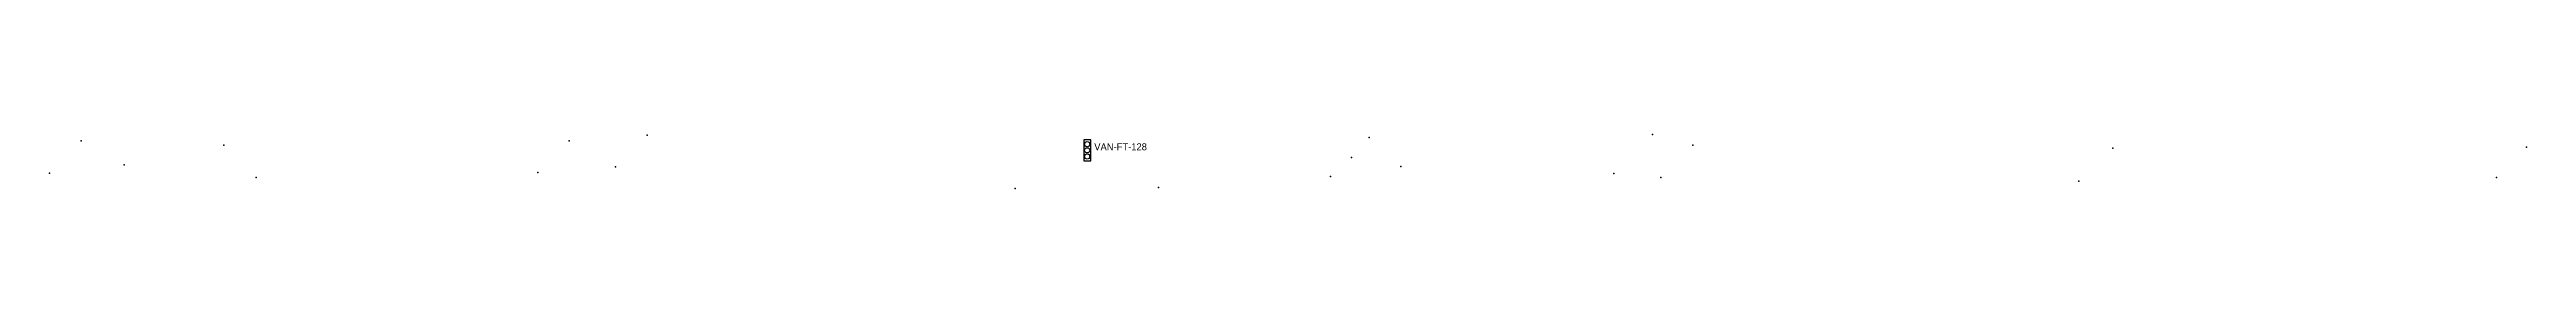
# Model space of a CAD drawing. Header units: inches. Extents: x 486474 to 494239, y 5455982 to 5460069.
# Drawn here: x 490854 to 491560, y 5458169 to 5458184 of the extents above; entities that cross this region are included whole.
import ezdxf

# ---------------------------------------------------------------- set-up
doc = ezdxf.new("R2010")
doc.units = ezdxf.units.IN
doc.header["$MEASUREMENT"] = 0
doc.layers.add('Parking Meters', color=10, linetype='Continuous')
doc.layers.add('Traffic Signals', color=10, linetype='Continuous')

msp = doc.modelspace()

# ---------------------------------------------------------------- texts
at = {"layer": 'Traffic Signals', "color": 1}
msp.add_text('VAN-FT-128', height=2, dxfattribs=at).set_placement((491151.91, 5458179.38))

# ---------------------------------------------------------------- linework, layer by layer
at = {"layer": 'Parking Meters', "color": 7}
for p in [(490863.29, 5458182.06), (490863.29, 5458182.06), (490903.88, 5458180.85), (490903.88, 5458180.85), (491002.3, 5458182.12), (491002.3, 5458182.12), (491024.52, 5458183.71), (491024.52, 5458183.71), (491230.22, 5458182.98), (491230.22, 5458182.98), (491310.95, 5458183.88), (491310.95, 5458183.88), (491322.51, 5458180.86), (491322.51, 5458180.86), (491442.09, 5458180.01), (491442.09, 5458180.01), (491559.99, 5458180.27), (491559.99, 5458180.27), (490854.24, 5458172.94), (490854.24, 5458172.94), (490875.49, 5458175.24), (490875.49, 5458175.24), (490913.11, 5458171.67), (490913.11, 5458171.67), (490993.38, 5458173.13), (490993.38, 5458173.13), (491015.52, 5458174.72), (491015.52, 5458174.72), (491219.25, 5458171.94), (491219.25, 5458171.94), (491225.22, 5458177.35), (491225.22, 5458177.35), (491239.28, 5458174.78), (491239.28, 5458174.78), (491299.93, 5458172.81), (491313.32, 5458171.68), (491313.32, 5458171.68), (491551.42, 5458171.65), (491551.42, 5458171.65), (491129.41, 5458168.54), (491170.2, 5458168.85), (491170.2, 5458168.85), (491432.49, 5458170.65), (491432.49, 5458170.65)]:
    msp.add_point(p, dxfattribs=at)
at = {"layer": 'Traffic Signals', "color": 1}
msp.add_lwpolyline([(491148.91, 5458176.38), (491150.91, 5458176.38), (491150.91, 5458182.38), (491148.91, 5458182.38)], close=True, dxfattribs=at)
for centre in [(491149.91, 5458181.13), (491149.91, 5458179.38), (491149.91, 5458177.63)]:
    msp.add_circle(centre, 0.75, dxfattribs=at)

msp.set_redraw_order([(e.dxf.handle, doc.entitydb.next_handle()) for e in msp.query("TEXT MTEXT ATTDEF DIMENSION ARC_DIMENSION")])  # texts and dimensions are drawn at this point

doc.saveas('drawing.dxf')
